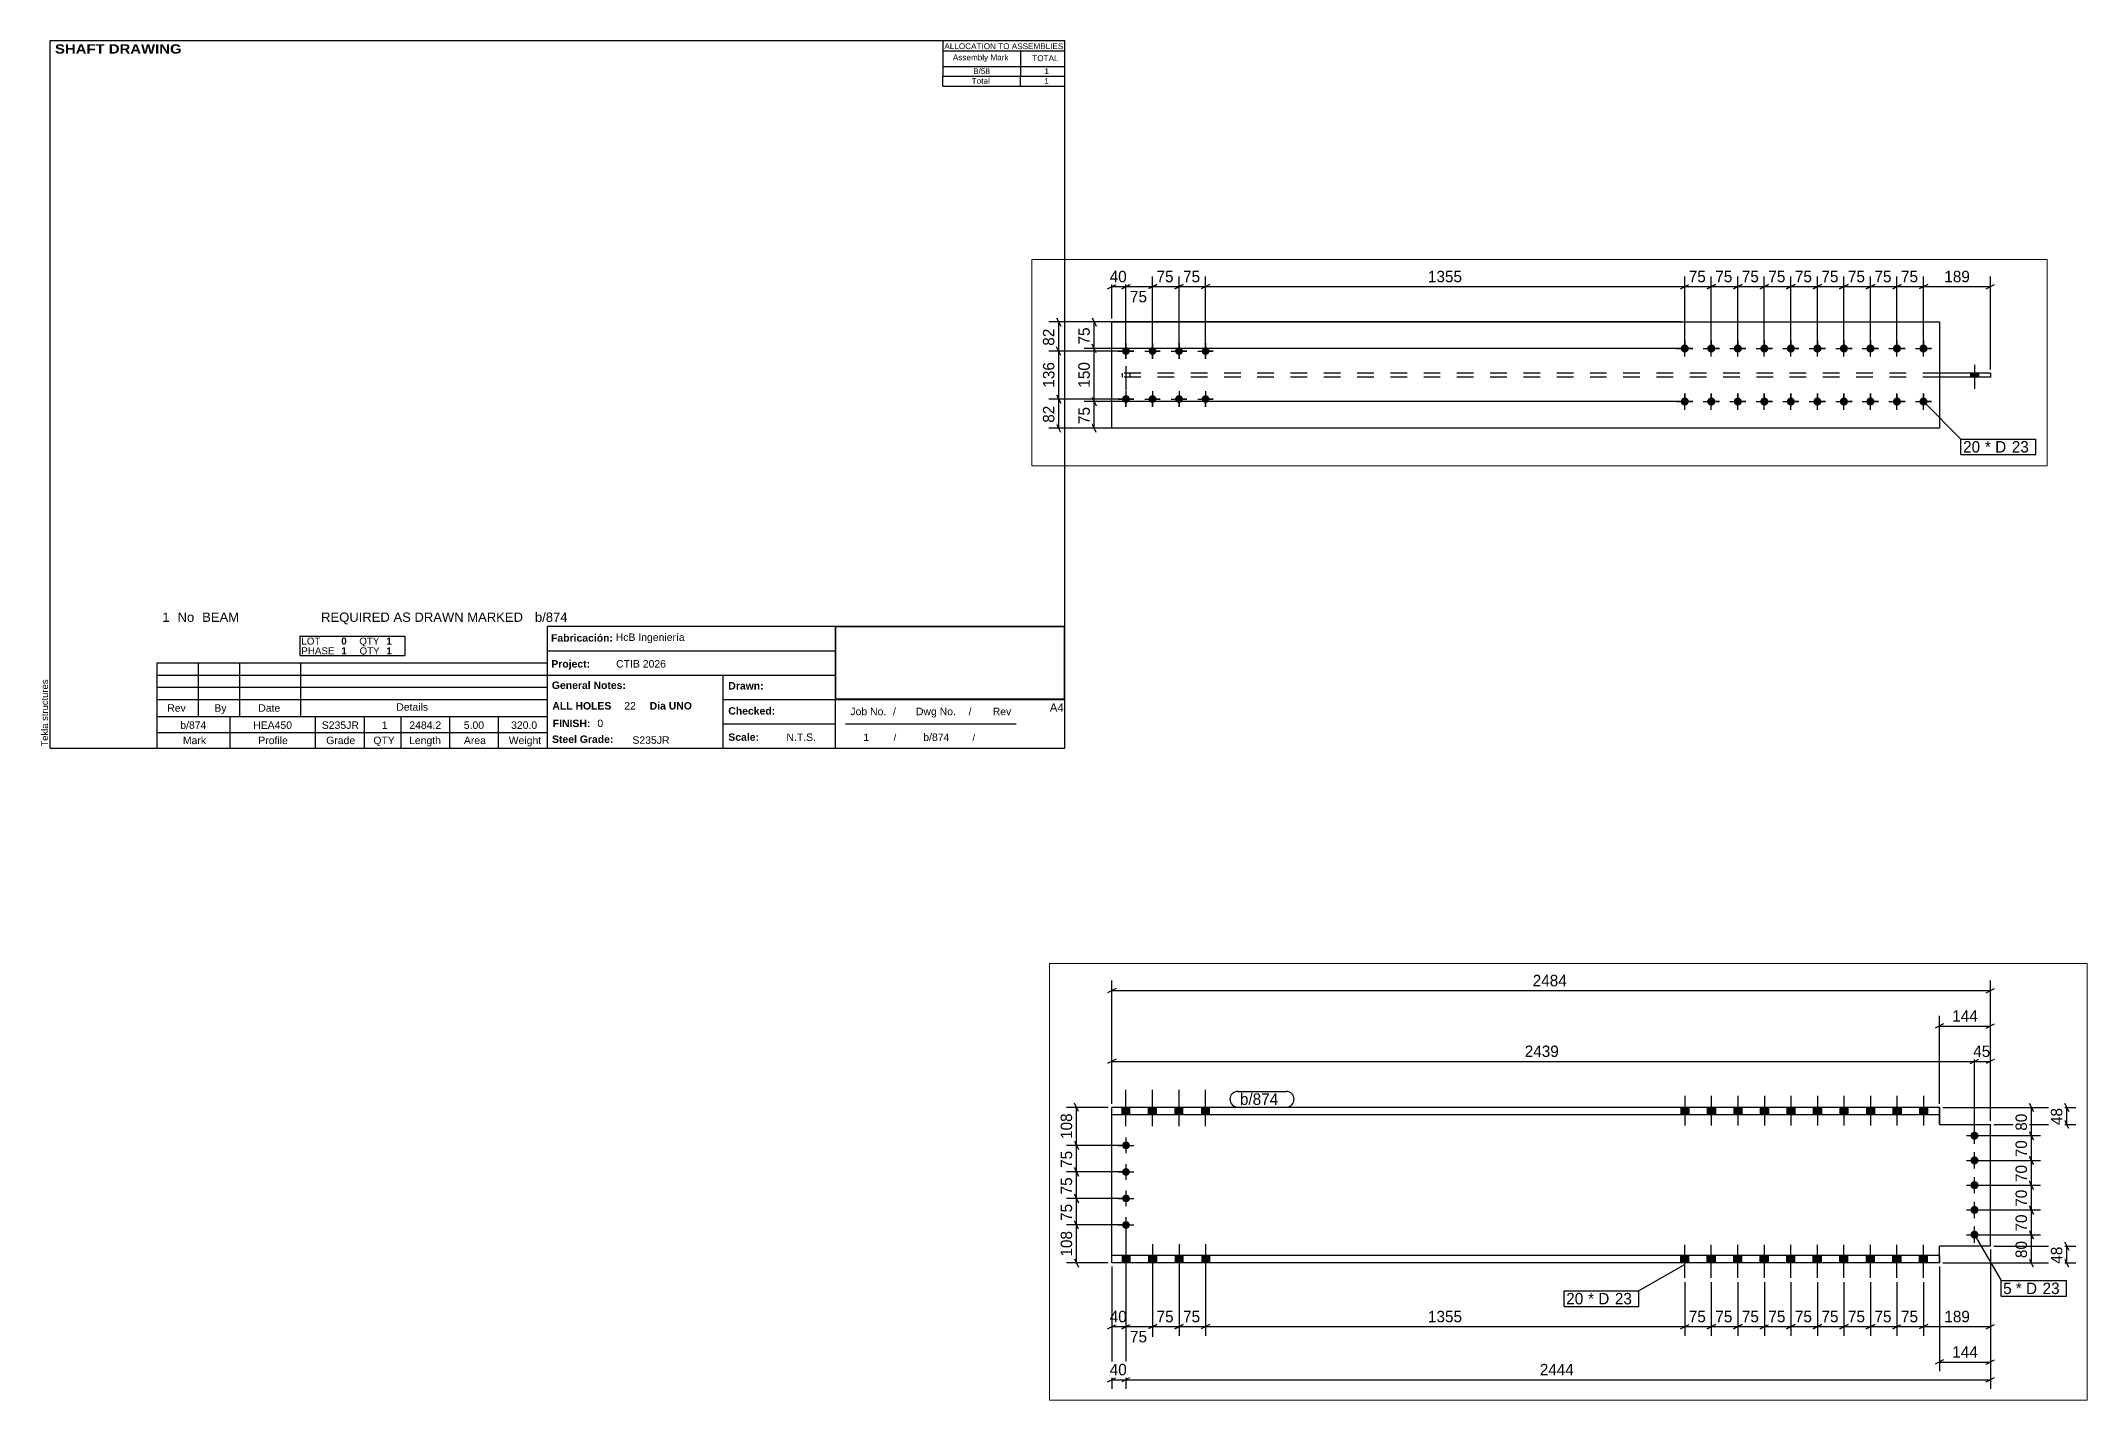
# Paper-space layout 'Layout1' of a CAD drawing. Header units: millimetres. Extents: x 2 to 581, y -179 to 205.
# The model-space entities are those that its viewports show. They can reach past a viewport. Long polylines and large blocks are cut down to what shows.
import ezdxf

# ---------------------------------------------------------------- set-up
doc = ezdxf.new("R2010")
doc.units = ezdxf.units.MM
doc.linetypes.add('DXK_LINE_DOT2', pattern=[3.9198, 1.9599, -1.9599])
doc.linetypes.add('DXK_LINE_DOT4', pattern=[0.9408, 0.4704, -0.4704])
doc.layers.add('Viewport layer', color=7, linetype='Continuous', plot=False)
doc.styles.add('Arial', font='ARIAL.TTF', dxfattribs={"height": 0.2})
doc.styles.add('Arial Black', font='ARIBLK.TTF', dxfattribs={"height": 0.2})
doc.styles.add('Arial Bold', font='ARIALBD.TTF', dxfattribs={"height": 0.2})
doc.styles.add('Comic Sans MS', font='COMIC.TTF', dxfattribs={"height": 0.2})

psp = doc.layouts.get("Layout1")

# ---------------------------------------------------------------- texts
at = {"color": 7}
for s, height, style, p in [(' SHAFT DRAWING', 2.6342, 'Arial Black', (5.3, 201.42)), ('ALLOCATION TO ASSEMBLIES', 1.6475, 'Arial', (257.95, 202.68)), ('Assembly Mark', 1.6475, 'Arial', (260.35, 199.52)), ('TOTAL', 1.648, 'Arial', (282.81, 199.28)), ('1', 2.64, 'Arial', (36.8, 40.76)), ('No', 2.636, 'Arial', (41.13, 40.76)), ('BEAM', 2.636, 'Arial', (48.08, 40.76)), ('REQUIRED AS DRAWN MARKED', 2.636, 'Arial', (81.71, 40.76)), ('b/874', 2.636, 'Arial', (142.18, 40.76)), ('b/874', 2.109, 'Arial', (41.89, 10.5)), ('HEA450', 2.109, 'Arial', (62.51, 10.5)), ('S235JR', 2.109, 'Arial', (81.91, 10.5)), ('1', 2.11, 'Arial', (98.86, 10.5)), ('2484.2', 2.109, 'Arial', (106.66, 10.5)), ('5.00', 2.109, 'Arial', (122.06, 10.5)), ('320.0', 2.109, 'Arial', (135.43, 10.5)), ('FINISH:', 2.107, 'Arial Bold', (147.22, 11)), ('0', 2.11, 'Arial', (159.84, 11))]:
    psp.add_text(s, height=height, dxfattribs=dict(at, style=style)).set_placement(p)
at = {"color": 7, "linetype": 'Continuous'}
for s, height, style, p in [('B/58', 1.648, 'Arial', (266.09, 195.63)), ('1', 1.65, 'Arial', (286.23, 195.63)), ('Total', 1.648, 'Arial', (265.67, 192.88)), ('1', 1.65, 'Arial', (286.21, 192.88)), ('LOT', 1.977, 'Arial', (76.13, 34.33)), ('0', 1.98, 'Arial Bold', (87.41, 34.33)), ('QTY', 1.977, 'Arial', (92.51, 34.33)), ('1', 1.98, 'Arial Bold', (100.18, 34.33)), ('Fabricación:', 2.1074, 'Arial Bold', (146.73, 35.16)), ('HcB Ingeniería', 2.1088, 'Arial', (165.02, 35.36)), ('PHASE', 1.977, 'Arial', (76.13, 31.57)), ('1', 1.98, 'Arial Bold', (87.41, 31.57)), ('QTY', 1.977, 'Arial', (92.58, 31.57)), ('1', 1.98, 'Arial Bold', (100.18, 31.57)), ('Project:', 2.107, 'Arial Bold', (146.81, 27.83)), ('CTIB 2026', 2.109, 'Arial', (165.14, 27.83)), ('General Notes:', 2.1074, 'Arial Bold', (146.96, 21.78)), ('Drawn:', 2.107, 'Arial Bold', (196.85, 21.62)), ('Rev', 2.109, 'Arial', (38.21, 15.35)), ('By', 2.109, 'Arial', (51.53, 15.35)), ('Date', 2.109, 'Arial', (63.94, 15.35)), ('Details', 2.109, 'Arial', (102.96, 15.63)), ('ALL HOLES', 2.107, 'Arial Bold', (147.1, 15.96)), ('22', 2.109, 'Arial', (167.43, 15.96)), ('Dia UNO', 2.107, 'Arial Bold', (174.62, 15.96)), ('A4', 2.307, 'Arial', (287.76, 15.38)), ('Checked:', 2.107, 'Arial Bold', (196.85, 14.53)), ('Job No.', 2.109, 'Arial', (231.37, 14.37)), ('/', 2.11, 'Arial', (243.42, 14.37)), ('Dwg No.', 2.109, 'Arial', (249.91, 14.37)), ('/', 2.11, 'Arial', (264.81, 14.37)), ('Rev', 2.109, 'Arial', (271.61, 14.37)), ('Mark', 2.109, 'Arial', (42.64, 6.19)), ('Profile', 2.109, 'Arial', (63.95, 6.19)), ('Grade', 2.109, 'Arial', (83.16, 6.19)), ('QTY', 2.109, 'Arial', (96.49, 6.19)), ('Length', 2.109, 'Arial', (106.58, 6.19)), ('Area', 2.109, 'Arial', (122.09, 6.19)), ('Weight', 2.109, 'Arial', (134.77, 6.19)), ('Steel Grade:', 2.1074, 'Arial Bold', (147.01, 6.52)), ('S235JR', 2.109, 'Arial', (169.74, 6.28)), ('Scale:', 2.107, 'Arial Bold', (196.85, 7.13)), ('N.T.S.', 2.109, 'Arial', (213.29, 7.08)), ('1', 2.11, 'Arial', (235.04, 7.08)), ('/', 1.98, 'Arial', (243.58, 7.08)), ('b/874', 2.109, 'Arial', (251.98, 7.08)), ('/', 1.98, 'Arial', (265.88, 7.08))]:
    psp.add_text(s, height=height, dxfattribs=dict(at, style=style)).set_placement(p)
at = {"color": 174, "linetype": 'Continuous', "style": 'Arial'}
psp.add_text('Tekla structures', height=1.9102, rotation=90, dxfattribs=at).set_placement((4.5, 5.5))

msp = doc.modelspace()

# ---------------------------------------------------------------- hatches: boundary and pattern name
at = {"linetype": 'Continuous'}
for points in [[(8098.1, 827.6), (8076.1, 827.6), (8076.1, 806.6), (8098.1, 806.6)], [(8098.1, 827.6), (8076.1, 827.6), (8076.1, 806.6), (8098.1, 806.6)], [(8173.1, 827.6), (8151.1, 827.6), (8151.1, 806.6), (8173.1, 806.6)], [(8173.1, 827.6), (8151.1, 827.6), (8151.1, 806.6), (8173.1, 806.6)], [(8248.1, 827.6), (8226.1, 827.6), (8226.1, 806.6), (8248.1, 806.6)], [(8248.1, 827.6), (8226.1, 827.6), (8226.1, 806.6), (8248.1, 806.6)], [(8323.1, 827.6), (8301.1, 827.6), (8301.1, 806.6), (8323.1, 806.6)], [(8323.1, 827.6), (8301.1, 827.6), (8301.1, 806.6), (8323.1, 806.6)], [(9678.6, 827.6), (9655.6, 827.6), (9655.6, 806.6), (9678.6, 806.6)], [(9678.6, 827.6), (9655.6, 827.6), (9655.6, 806.6), (9678.6, 806.6)], [(9753.6, 827.6), (9730.6, 827.6), (9730.6, 806.6), (9753.6, 806.6)], [(9753.6, 827.6), (9730.6, 827.6), (9730.6, 806.6), (9753.6, 806.6)], [(9828.6, 827.6), (9805.6, 827.6), (9805.6, 806.6), (9828.6, 806.6)], [(9828.6, 827.6), (9805.6, 827.6), (9805.6, 806.6), (9828.6, 806.6)], [(9903.6, 827.6), (9880.6, 827.6), (9880.6, 806.6), (9903.6, 806.6)], [(9903.6, 827.6), (9880.6, 827.6), (9880.6, 806.6), (9903.6, 806.6)], [(9978.6, 827.6), (9955.6, 827.6), (9955.6, 806.6), (9978.6, 806.6)], [(9978.6, 827.6), (9955.6, 827.6), (9955.6, 806.6), (9978.6, 806.6)], [(10053.6, 827.6), (10030.6, 827.6), (10030.6, 806.6), (10053.6, 806.6)], [(10053.6, 827.6), (10030.6, 827.6), (10030.6, 806.6), (10053.6, 806.6)], [(10128.6, 827.6), (10105.6, 827.6), (10105.6, 806.6), (10128.6, 806.6)], [(10128.6, 827.6), (10105.6, 827.6), (10105.6, 806.6), (10128.6, 806.6)], [(10203.6, 827.6), (10180.6, 827.6), (10180.6, 806.6), (10203.6, 806.6)], [(10203.6, 827.6), (10180.6, 827.6), (10180.6, 806.6), (10203.6, 806.6)], [(10278.6, 827.6), (10255.6, 827.6), (10255.6, 806.6), (10278.6, 806.6)], [(10278.6, 827.6), (10255.6, 827.6), (10255.6, 806.6), (10278.6, 806.6)], [(10353.6, 827.6), (10330.6, 827.6), (10330.6, 806.6), (10353.6, 806.6)], [(10353.6, 827.6), (10330.6, 827.6), (10330.6, 806.6), (10353.6, 806.6)], [(10474.8, 747.6, -1), (10497.8, 747.6, -1)], [(8087.1, 731.1, -1), (8087.1, 709.1, -1)], [(8087.1, 656.1, -1), (8087.1, 634.1, -1)], [(10474.8, 677.6, -1), (10497.8, 677.6, -1)], [(8087.1, 581.1, -1), (8087.1, 559.1, -1)], [(10474.8, 607.6, -1), (10497.8, 607.6, -1)], [(10474.8, 537.6, -1), (10497.8, 537.6, -1)], [(8087.1, 506.1, -1), (8087.1, 484.1, -1)], [(10474.8, 467.6, -1), (10497.8, 467.6, -1)], [(8098.1, 408.6), (8076.1, 408.6), (8076.1, 387.6), (8098.1, 387.6)], [(8098.1, 408.6), (8076.1, 408.6), (8076.1, 387.6), (8098.1, 387.6)], [(8173.1, 408.6), (8151.1, 408.6), (8151.1, 387.6), (8173.1, 387.6)], [(8173.1, 408.6), (8151.1, 408.6), (8151.1, 387.6), (8173.1, 387.6)], [(8248.1, 408.6), (8226.1, 408.6), (8226.1, 387.6), (8248.1, 387.6)], [(8248.1, 408.6), (8226.1, 408.6), (8226.1, 387.6), (8248.1, 387.6)], [(8323.1, 408.6), (8301.1, 408.6), (8301.1, 387.6), (8323.1, 387.6)], [(8323.1, 408.6), (8301.1, 408.6), (8301.1, 387.6), (8323.1, 387.6)], [(9678.6, 408.6), (9655.6, 408.6), (9655.6, 387.6), (9678.6, 387.6)], [(9678.6, 408.6), (9655.6, 408.6), (9655.6, 387.6), (9678.6, 387.6)], [(9753.6, 408.6), (9730.6, 408.6), (9730.6, 387.6), (9753.6, 387.6)], [(9753.6, 408.6), (9730.6, 408.6), (9730.6, 387.6), (9753.6, 387.6)], [(9828.6, 408.6), (9805.6, 408.6), (9805.6, 387.6), (9828.6, 387.6)], [(9828.6, 408.6), (9805.6, 408.6), (9805.6, 387.6), (9828.6, 387.6)], [(9903.6, 408.6), (9880.6, 408.6), (9880.6, 387.6), (9903.6, 387.6)], [(9903.6, 408.6), (9880.6, 408.6), (9880.6, 387.6), (9903.6, 387.6)], [(9978.6, 408.6), (9955.6, 408.6), (9955.6, 387.6), (9978.6, 387.6)], [(9978.6, 408.6), (9955.6, 408.6), (9955.6, 387.6), (9978.6, 387.6)], [(10053.6, 408.6), (10030.6, 408.6), (10030.6, 387.6), (10053.6, 387.6)], [(10053.6, 408.6), (10030.6, 408.6), (10030.6, 387.6), (10053.6, 387.6)], [(10128.6, 408.6), (10105.6, 408.6), (10105.6, 387.6), (10128.6, 387.6)], [(10128.6, 408.6), (10105.6, 408.6), (10105.6, 387.6), (10128.6, 387.6)], [(10203.6, 408.6), (10180.6, 408.6), (10180.6, 387.6), (10203.6, 387.6)], [(10203.6, 408.6), (10180.6, 408.6), (10180.6, 387.6), (10203.6, 387.6)], [(10278.6, 408.6), (10255.6, 408.6), (10255.6, 387.6), (10278.6, 387.6)], [(10278.6, 408.6), (10255.6, 408.6), (10255.6, 387.6), (10278.6, 387.6)], [(10353.6, 408.6), (10330.6, 408.6), (10330.6, 387.6), (10353.6, 387.6)], [(10353.6, 408.6), (10330.6, 408.6), (10330.6, 387.6), (10353.6, 387.6)], [(266.4, 335.8, -1), (266.4, 313.8, -1)], [(341.4, 335.8, -1), (341.4, 313.8, -1)], [(416.4, 335.8, -1), (416.4, 313.8, -1)], [(491.4, 335.8, -1), (491.4, 313.8, -1)], [(1846.4, 343.6, -1), (1846.4, 320.6, -1)], [(1921.4, 343.6, -1), (1921.4, 320.6, -1)], [(1996.4, 343.6, -1), (1996.4, 320.6, -1)], [(2071.4, 343.6, -1), (2071.4, 320.6, -1)], [(2146.4, 343.6, -1), (2146.4, 320.6, -1)], [(2221.4, 343.6, -1), (2221.4, 320.6, -1)], [(2296.4, 343.6, -1), (2296.4, 320.6, -1)], [(2371.4, 343.6, -1), (2371.4, 320.6, -1)], [(2446.4, 343.6, -1), (2446.4, 320.6, -1)], [(2521.4, 343.6, -1), (2521.4, 320.6, -1)], [(2654.2, 251.3), (2677.2, 251.3), (2677.2, 262.8), (2654.2, 262.8)], [(2654.2, 251.3), (2677.2, 251.3), (2677.2, 262.8), (2654.2, 262.8)], [(2654.2, 251.3), (2677.2, 251.3), (2677.2, 262.8), (2654.2, 262.8)], [(2654.2, 251.3), (2677.2, 251.3), (2677.2, 262.8), (2654.2, 262.8)], [(2654.2, 251.3), (2677.2, 251.3), (2677.2, 262.8), (2654.2, 262.8)], [(266.4, 200.3, -1), (266.4, 178.3, -1)], [(341.4, 200.3, -1), (341.4, 178.3, -1)], [(416.4, 200.3, -1), (416.4, 178.3, -1)], [(491.4, 200.3, -1), (491.4, 178.3, -1)], [(1846.4, 193.6, -1), (1846.4, 170.6, -1)], [(1921.4, 193.6, -1), (1921.4, 170.6, -1)], [(1996.4, 193.6, -1), (1996.4, 170.6, -1)], [(2071.4, 193.6, -1), (2071.4, 170.6, -1)], [(2146.4, 193.6, -1), (2146.4, 170.6, -1)], [(2221.4, 193.6, -1), (2221.4, 170.6, -1)], [(2296.4, 193.6, -1), (2296.4, 170.6, -1)], [(2371.4, 193.6, -1), (2371.4, 170.6, -1)], [(2446.4, 193.6, -1), (2446.4, 170.6, -1)], [(2521.4, 193.6, -1), (2521.4, 170.6, -1)]]:
    msp.add_hatch(color=3, dxfattribs=at).paths.add_polyline_path(points)

# ---------------------------------------------------------------- linework, layer by layer
at = {"color": 8, "linetype": 'Continuous'}
for p, q in [((8059.1, 1163.6), (8035.1, 1151.6)), ((8047.1, 837.6), (8047.1, 1186)), ((8047.1, 1157.6), (10531.3, 1157.6)), ((10519.3, 1151.6), (10543.3, 1163.6)), ((10399.1, 1063.6), (10375.1, 1051.6)), ((10387.1, 837.6), (10387.1, 1086)), ((10387.1, 1057.6), (10531.3, 1057.6)), ((10519.3, 1051.6), (10543.3, 1063.6)), ((10531.3, 789.6), (10531.3, 1086)), ((8047.1, 837.6), (8047.1, 986)), ((10486.3, 757.6), (10486.3, 986)), ((10486.3, 757.6), (10486.3, 986)), ((10531.3, 789.6), (10531.3, 986)), ((8059.1, 963.6), (8035.1, 951.6)), ((8047.1, 957.6), (10486.3, 957.6)), ((10474.3, 951.6), (10498.3, 963.6)), ((10474.3, 951.6), (10498.3, 963.6)), ((10486.3, 957.6), (10531.3, 957.6)), ((10543.3, 963.6), (10519.3, 951.6)), ((8037.1, 827.6), (7918.7, 827.6)), ((7953.1, 815.6), (7941.1, 839.6)), ((10397.1, 827.6), (10772.7, 827.6)), ((10641.1, 839.6), (10653.1, 815.6)), ((10741.1, 839.6), (10753.1, 815.6)), ((10747.1, 779.6), (10747.1, 827.6)), ((10541.3, 779.6), (10772.7, 779.6)), ((10641.1, 759.6), (10653.1, 735.6)), ((10753.1, 767.6), (10741.1, 791.6)), ((8077.1, 720.1), (7918.7, 720.1)), ((7941.1, 732.1), (7953.1, 708.1)), ((7947.1, 645.1), (7947.1, 720.1)), ((10496.3, 747.6), (10672.7, 747.6)), ((10647.1, 677.6), (10647.1, 747.6)), ((8077.1, 645.1), (7918.7, 645.1)), ((7953.1, 633.1), (7941.1, 657.1)), ((10496.3, 677.6), (10672.7, 677.6)), ((10653.1, 665.6), (10641.1, 689.6)), ((7953.1, 558.1), (7941.1, 582.1)), ((10496.3, 607.6), (10672.7, 607.6)), ((10653.1, 595.6), (10641.1, 619.6)), ((226.4, 417.1), (226.4, 535.5)), ((266.4, 334.8), (266.4, 532.7)), ((341.4, 334.8), (341.4, 535.5)), ((416.4, 334.8), (416.4, 535.5)), ((491.4, 334.8), (491.4, 535.5)), ((491.4, 334.8), (491.4, 535.5)), ((1846.4, 342.1), (1846.4, 535.5)), ((1921.4, 342.1), (1921.4, 535.5)), ((1996.4, 342.1), (1996.4, 535.5)), ((2071.4, 342.1), (2071.4, 535.5)), ((2146.4, 342.1), (2146.4, 535.5)), ((2221.4, 342.1), (2221.4, 535.5)), ((2296.4, 342.1), (2296.4, 535.5)), ((2371.4, 342.1), (2371.4, 535.5)), ((2446.4, 342.1), (2446.4, 535.5)), ((2521.4, 342.1), (2521.4, 535.5)), ((2521.4, 342.1), (2521.4, 535.5)), ((2710.7, 272.8), (2710.7, 535.5)), ((8077.1, 570.1), (7918.7, 570.1)), ((10496.3, 537.6), (10672.7, 537.6)), ((10653.1, 525.6), (10641.1, 549.6)), ((214.4, 501.1), (238.4, 513.1)), ((254.4, 501.1), (278.4, 513.1)), ((329.4, 501.1), (353.4, 513.1)), ((404.4, 501.1), (428.4, 513.1)), ((416.4, 507.1), (491.4, 507.1)), ((503.4, 513.1), (479.4, 501.1)), ((503.4, 513.1), (479.4, 501.1)), ((1834.4, 501.1), (1858.4, 513.1)), ((1909.4, 501.1), (1933.4, 513.1)), ((1984.4, 501.1), (2008.4, 513.1)), ((2059.4, 501.1), (2083.4, 513.1)), ((2134.4, 501.1), (2158.4, 513.1)), ((2209.4, 501.1), (2233.4, 513.1)), ((2284.4, 501.1), (2308.4, 513.1)), ((2359.4, 501.1), (2383.4, 513.1)), ((2434.4, 501.1), (2458.4, 513.1)), ((2446.4, 507.1), (2521.4, 507.1)), ((2533.4, 513.1), (2509.4, 501.1)), ((2533.4, 513.1), (2509.4, 501.1)), ((2521.4, 507.1), (2710.7, 507.1)), ((2698.7, 501.1), (2722.7, 513.1)), ((8077.1, 495.1), (7918.7, 495.1)), ((7953.1, 483.1), (7941.1, 507.1)), ((8087.1, 485.1), (8087.1, 32)), ((8087.1, 485.1), (8087.1, 179.2)), ((10496.3, 467.6), (10672.7, 467.6)), ((10641.1, 479.6), (10653.1, 455.6)), ((10647.1, 387.6), (10647.1, 467.6)), ((70.4, 419.1), (82.4, 395.1)), ((76.4, 324.8), (76.4, 407.1)), ((1836.4, 407.1), (148, 407.1)), ((170.4, 419.1), (182.4, 395.1)), ((176.4, 332.1), (176.4, 407.1)), ((10531.3, 425.6), (10531.3, 32)), ((10531.3, 425.6), (10531.3, 182)), ((10531.3, 425.6), (10531.3, 82)), ((10741.1, 447.6), (10753.1, 423.6)), ((10747.1, 387.6), (10747.1, 435.6)), ((8037.1, 387.6), (7918.7, 387.6)), ((7941.1, 399.6), (7953.1, 375.6)), ((8047.1, 377.6), (8047.1, 182)), ((10397.1, 387.6), (10672.7, 387.6)), ((10653.1, 375.6), (10641.1, 399.6)), ((10753.1, 375.6), (10741.1, 399.6)), ((82.4, 312.8), (70.4, 336.8)), ((1836.4, 332.1), (148, 332.1)), ((182.4, 320.1), (170.4, 344.1)), ((8162.1, 343.1), (8162.1, 182)), ((8237.1, 343.1), (8237.1, 182)), ((8312.1, 343.1), (8312.1, 182)), ((8312.1, 343.1), (8312.1, 182)), ((9667.1, 333.6), (9667.1, 182)), ((9742.1, 333.6), (9742.1, 182)), ((9817.1, 333.6), (9817.1, 182)), ((9892.1, 333.6), (9892.1, 182)), ((9967.1, 333.6), (9967.1, 182)), ((10042.1, 333.6), (10042.1, 182)), ((10117.1, 333.6), (10117.1, 182)), ((10192.1, 333.6), (10192.1, 182)), ((10267.1, 333.6), (10267.1, 182)), ((10342.1, 333.6), (10342.1, 182)), ((10342.1, 333.6), (10342.1, 182)), ((70.4, 201.3), (82.4, 177.3)), ((1836.4, 182.1), (148, 182.1)), ((1836.4, 182.1), (148, 182.1)), ((170.4, 194.1), (182.4, 170.1)), ((176.4, 107.1), (176.4, 182.1)), ((8035.1, 201.6), (8059.1, 213.6)), ((8075.1, 201.6), (8099.1, 213.6)), ((8150.1, 201.6), (8174.1, 213.6)), ((8225.1, 201.6), (8249.1, 213.6)), ((8237.1, 207.6), (8312.1, 207.6)), ((8324.1, 213.6), (8300.1, 201.6)), ((8324.1, 213.6), (8300.1, 201.6)), ((9655.1, 201.6), (9679.1, 213.6)), ((9730.1, 201.6), (9754.1, 213.6)), ((9805.1, 201.6), (9829.1, 213.6)), ((9817.1, 207.6), (9892.1, 207.6)), ((9904.1, 213.6), (9880.1, 201.6)), ((9955.1, 201.6), (9979.1, 213.6)), ((10030.1, 201.6), (10054.1, 213.6)), ((10105.1, 201.6), (10129.1, 213.6)), ((10180.1, 201.6), (10204.1, 213.6)), ((10192.1, 207.6), (10267.1, 207.6)), ((10279.1, 213.6), (10255.1, 201.6)), ((10354.1, 213.6), (10330.1, 201.6)), ((10354.1, 213.6), (10330.1, 201.6)), ((10342.1, 207.6), (10531.3, 207.6)), ((10519.3, 201.6), (10543.3, 213.6)), ((82.4, 95.1), (70.4, 119.1)), ((182.4, 95.1), (170.4, 119.1)), ((1836.4, 107.1), (148, 107.1)), ((8035.1, 51.6), (8059.1, 63.6)), ((8099.1, 63.6), (8075.1, 51.6)), ((8099.1, 63.6), (8075.1, 51.6)), ((10399.1, 113.6), (10375.1, 101.6)), ((10387.1, 107.6), (10531.3, 107.6)), ((10519.3, 101.6), (10543.3, 113.6)), ((10519.3, 51.6), (10543.3, 63.6)), ((8047.1, 57.6), (8087.1, 57.6)), ((8087.1, 57.6), (10531.3, 57.6))]:
    msp.add_line(p, q, dxfattribs=at)
at = {"color": 3, "linetype": 'Continuous'}
for p, q in [((8087.1, 774.4), (8087.1, 877.6)), ((8087.1, 774.4), (8087.1, 877.6)), ((8162.1, 774.4), (8162.1, 877.6)), ((8162.1, 774.4), (8162.1, 877.6)), ((8237.1, 774.4), (8237.1, 877.6)), ((8237.1, 774.4), (8237.1, 877.6)), ((8312.1, 774.4), (8312.1, 877.6)), ((8312.1, 774.4), (8312.1, 877.6)), ((8076.1, 806.6), (8076.1, 827.6)), ((8076.1, 806.6), (8076.1, 827.6)), ((8098.1, 806.6), (8098.1, 827.6)), ((8098.1, 806.6), (8098.1, 827.6)), ((8151.1, 806.6), (8151.1, 827.6)), ((8151.1, 806.6), (8151.1, 827.6)), ((8173.1, 806.6), (8173.1, 827.6)), ((8173.1, 806.6), (8173.1, 827.6)), ((8226.1, 806.6), (8226.1, 827.6)), ((8226.1, 806.6), (8226.1, 827.6)), ((8248.1, 806.6), (8248.1, 827.6)), ((8248.1, 806.6), (8248.1, 827.6)), ((8301.1, 806.6), (8301.1, 827.6)), ((8301.1, 806.6), (8301.1, 827.6)), ((8323.1, 806.6), (8323.1, 827.6)), ((8323.1, 806.6), (8323.1, 827.6)), ((9655.6, 827.6), (9655.6, 806.6)), ((9655.6, 827.6), (9655.6, 806.6)), ((9667.1, 859.8), (9667.1, 776.6)), ((9667.1, 859.8), (9667.1, 776.6)), ((9678.6, 827.6), (9678.6, 806.6)), ((9678.6, 827.6), (9678.6, 806.6)), ((9730.6, 827.6), (9730.6, 806.6)), ((9730.6, 827.6), (9730.6, 806.6)), ((9742.1, 859.8), (9742.1, 776.6)), ((9742.1, 859.8), (9742.1, 776.6)), ((9753.6, 827.6), (9753.6, 806.6)), ((9753.6, 827.6), (9753.6, 806.6)), ((9805.6, 827.6), (9805.6, 806.6)), ((9805.6, 827.6), (9805.6, 806.6)), ((9817.1, 859.8), (9817.1, 776.6)), ((9817.1, 859.8), (9817.1, 776.6)), ((9828.6, 827.6), (9828.6, 806.6)), ((9828.6, 827.6), (9828.6, 806.6)), ((9880.6, 827.6), (9880.6, 806.6)), ((9880.6, 827.6), (9880.6, 806.6)), ((9892.1, 859.8), (9892.1, 776.6)), ((9892.1, 859.8), (9892.1, 776.6)), ((9903.6, 827.6), (9903.6, 806.6)), ((9903.6, 827.6), (9903.6, 806.6)), ((9955.6, 827.6), (9955.6, 806.6)), ((9955.6, 827.6), (9955.6, 806.6)), ((9967.1, 859.8), (9967.1, 776.6)), ((9967.1, 859.8), (9967.1, 776.6)), ((9978.6, 827.6), (9978.6, 806.6)), ((9978.6, 827.6), (9978.6, 806.6)), ((10030.6, 827.6), (10030.6, 806.6)), ((10030.6, 827.6), (10030.6, 806.6)), ((10042.1, 859.8), (10042.1, 776.6)), ((10042.1, 859.8), (10042.1, 776.6)), ((10053.6, 827.6), (10053.6, 806.6)), ((10053.6, 827.6), (10053.6, 806.6)), ((10105.6, 827.6), (10105.6, 806.6)), ((10105.6, 827.6), (10105.6, 806.6)), ((10117.1, 859.8), (10117.1, 776.6)), ((10117.1, 859.8), (10117.1, 776.6)), ((10128.6, 827.6), (10128.6, 806.6)), ((10128.6, 827.6), (10128.6, 806.6)), ((10180.6, 827.6), (10180.6, 806.6)), ((10180.6, 827.6), (10180.6, 806.6)), ((10192.1, 859.8), (10192.1, 776.6)), ((10192.1, 859.8), (10192.1, 776.6)), ((10203.6, 827.6), (10203.6, 806.6)), ((10203.6, 827.6), (10203.6, 806.6)), ((10255.6, 827.6), (10255.6, 806.6)), ((10255.6, 827.6), (10255.6, 806.6)), ((10267.1, 859.8), (10267.1, 776.6)), ((10267.1, 859.8), (10267.1, 776.6)), ((10278.6, 827.6), (10278.6, 806.6)), ((10278.6, 827.6), (10278.6, 806.6)), ((10330.6, 827.6), (10330.6, 806.6)), ((10330.6, 827.6), (10330.6, 806.6)), ((10342.1, 859.8), (10342.1, 776.6)), ((10342.1, 859.8), (10342.1, 776.6)), ((10353.6, 827.6), (10353.6, 806.6)), ((10353.6, 827.6), (10353.6, 806.6)), ((10486.3, 724.6), (10486.3, 770.6)), ((8065.1, 720.1), (8109.1, 720.1)), ((8087.1, 742.1), (8087.1, 698.1)), ((10463.3, 747.6), (10509.3, 747.6)), ((10486.3, 654.6), (10486.3, 700.6)), ((8065.1, 645.1), (8109.1, 645.1)), ((8087.1, 667.1), (8087.1, 623.1)), ((10463.3, 677.6), (10509.3, 677.6)), ((8087.1, 592.1), (8087.1, 548.1)), ((10463.3, 607.6), (10509.3, 607.6)), ((10486.3, 584.6), (10486.3, 630.6)), ((8065.1, 570.1), (8109.1, 570.1)), ((10463.3, 537.6), (10509.3, 537.6)), ((10486.3, 514.6), (10486.3, 560.6)), ((8065.1, 495.1), (8109.1, 495.1)), ((8087.1, 517.1), (8087.1, 473.1)), ((10463.3, 467.6), (10509.3, 467.6)), ((10486.3, 444.6), (10486.3, 490.6)), ((8076.1, 408.6), (8076.1, 387.6)), ((8076.1, 408.6), (8076.1, 387.6)), ((8087.1, 440.8), (8087.1, 337.6)), ((8087.1, 440.8), (8087.1, 337.6)), ((8098.1, 408.6), (8098.1, 387.6)), ((8098.1, 408.6), (8098.1, 387.6)), ((8151.1, 408.6), (8151.1, 387.6)), ((8151.1, 408.6), (8151.1, 387.6)), ((8162.1, 440.8), (8162.1, 337.6)), ((8162.1, 440.8), (8162.1, 337.6)), ((8173.1, 408.6), (8173.1, 387.6)), ((8173.1, 408.6), (8173.1, 387.6)), ((8226.1, 408.6), (8226.1, 387.6)), ((8226.1, 408.6), (8226.1, 387.6)), ((8237.1, 440.8), (8237.1, 337.6)), ((8237.1, 440.8), (8237.1, 337.6)), ((8248.1, 408.6), (8248.1, 387.6)), ((8248.1, 408.6), (8248.1, 387.6)), ((8301.1, 408.6), (8301.1, 387.6)), ((8301.1, 408.6), (8301.1, 387.6)), ((8312.1, 440.8), (8312.1, 337.6)), ((8312.1, 440.8), (8312.1, 337.6)), ((8323.1, 408.6), (8323.1, 387.6)), ((8323.1, 408.6), (8323.1, 387.6)), ((9655.6, 387.6), (9655.6, 408.6)), ((9655.6, 387.6), (9655.6, 408.6)), ((9667.1, 345.4), (9667.1, 438.6)), ((9667.1, 345.4), (9667.1, 438.6)), ((9678.6, 387.6), (9678.6, 408.6)), ((9678.6, 387.6), (9678.6, 408.6)), ((9730.6, 387.6), (9730.6, 408.6)), ((9730.6, 387.6), (9730.6, 408.6)), ((9742.1, 345.4), (9742.1, 438.6)), ((9742.1, 345.4), (9742.1, 438.6)), ((9753.6, 387.6), (9753.6, 408.6)), ((9753.6, 387.6), (9753.6, 408.6)), ((9805.6, 387.6), (9805.6, 408.6)), ((9805.6, 387.6), (9805.6, 408.6)), ((9817.1, 345.4), (9817.1, 438.6)), ((9817.1, 345.4), (9817.1, 438.6)), ((9828.6, 387.6), (9828.6, 408.6)), ((9828.6, 387.6), (9828.6, 408.6)), ((9880.6, 387.6), (9880.6, 408.6)), ((9880.6, 387.6), (9880.6, 408.6)), ((9892.1, 345.4), (9892.1, 438.6)), ((9892.1, 345.4), (9892.1, 438.6)), ((9903.6, 387.6), (9903.6, 408.6)), ((9903.6, 387.6), (9903.6, 408.6)), ((9955.6, 387.6), (9955.6, 408.6)), ((9955.6, 387.6), (9955.6, 408.6)), ((9967.1, 345.4), (9967.1, 438.6)), ((9967.1, 345.4), (9967.1, 438.6)), ((9978.6, 387.6), (9978.6, 408.6)), ((9978.6, 387.6), (9978.6, 408.6)), ((10030.6, 387.6), (10030.6, 408.6)), ((10030.6, 387.6), (10030.6, 408.6)), ((10042.1, 345.4), (10042.1, 438.6)), ((10042.1, 345.4), (10042.1, 438.6)), ((10053.6, 387.6), (10053.6, 408.6)), ((10053.6, 387.6), (10053.6, 408.6)), ((10105.6, 387.6), (10105.6, 408.6)), ((10105.6, 387.6), (10105.6, 408.6)), ((10117.1, 345.4), (10117.1, 438.6)), ((10117.1, 345.4), (10117.1, 438.6)), ((10128.6, 387.6), (10128.6, 408.6)), ((10128.6, 387.6), (10128.6, 408.6)), ((10180.6, 387.6), (10180.6, 408.6)), ((10180.6, 387.6), (10180.6, 408.6)), ((10192.1, 345.4), (10192.1, 438.6)), ((10192.1, 345.4), (10192.1, 438.6)), ((10203.6, 387.6), (10203.6, 408.6)), ((10203.6, 387.6), (10203.6, 408.6)), ((10255.6, 387.6), (10255.6, 408.6)), ((10255.6, 387.6), (10255.6, 408.6)), ((10267.1, 345.4), (10267.1, 438.6)), ((10267.1, 345.4), (10267.1, 438.6)), ((10278.6, 387.6), (10278.6, 408.6)), ((10278.6, 387.6), (10278.6, 408.6)), ((10330.6, 387.6), (10330.6, 408.6)), ((10330.6, 387.6), (10330.6, 408.6)), ((10342.1, 345.4), (10342.1, 438.6)), ((10342.1, 345.4), (10342.1, 438.6)), ((10353.6, 387.6), (10353.6, 408.6)), ((10353.6, 387.6), (10353.6, 408.6)), ((1846.4, 355.1), (1846.4, 339.7)), ((1846.4, 309.1), (1846.4, 355.1)), ((1921.4, 355.1), (1921.4, 339.7)), ((1921.4, 309.1), (1921.4, 355.1)), ((1996.4, 355.1), (1996.4, 339.7)), ((1996.4, 309.1), (1996.4, 355.1)), ((2071.4, 355.1), (2071.4, 339.7)), ((2071.4, 309.1), (2071.4, 355.1)), ((2146.4, 355.1), (2146.4, 339.7)), ((2146.4, 309.1), (2146.4, 355.1)), ((2221.4, 355.1), (2221.4, 339.7)), ((2221.4, 309.1), (2221.4, 355.1)), ((2296.4, 355.1), (2296.4, 339.7)), ((2296.4, 309.1), (2296.4, 355.1)), ((2371.4, 355.1), (2371.4, 339.7)), ((2371.4, 309.1), (2371.4, 355.1)), ((2446.4, 355.1), (2446.4, 339.7)), ((2446.4, 309.1), (2446.4, 355.1)), ((2521.4, 355.1), (2521.4, 339.7)), ((2521.4, 309.1), (2521.4, 355.1)), ((244.4, 324.8), (288.4, 324.8)), ((244.4, 324.8), (259.1, 324.8)), ((266.4, 346.8), (266.4, 302.8)), ((266.4, 346.8), (266.4, 332.2)), ((266.4, 302.8), (266.4, 317.5)), ((288.4, 324.8), (273.7, 324.8)), ((319.4, 324.8), (363.4, 324.8)), ((319.4, 324.8), (334.1, 324.8)), ((341.4, 346.8), (341.4, 302.8)), ((341.4, 346.8), (341.4, 332.2)), ((341.4, 302.8), (341.4, 317.5)), ((363.4, 324.8), (348.7, 324.8)), ((394.4, 324.8), (438.4, 324.8)), ((394.4, 324.8), (409.1, 324.8)), ((416.4, 346.8), (416.4, 302.8)), ((416.4, 346.8), (416.4, 332.2)), ((416.4, 302.8), (416.4, 317.5)), ((438.4, 324.8), (423.7, 324.8)), ((469.4, 324.8), (513.4, 324.8)), ((469.4, 324.8), (484.1, 324.8)), ((491.4, 346.8), (491.4, 302.8)), ((491.4, 346.8), (491.4, 332.2)), ((491.4, 302.8), (491.4, 317.5)), ((513.4, 324.8), (498.7, 324.8)), ((1823.4, 332.1), (1838.7, 332.1)), ((1823.4, 332.1), (1869.4, 332.1)), ((1846.4, 309.1), (1846.4, 324.4)), ((1869.4, 332.1), (1854.1, 332.1)), ((1898.4, 332.1), (1913.7, 332.1)), ((1898.4, 332.1), (1944.4, 332.1)), ((1921.4, 309.1), (1921.4, 324.4)), ((1944.4, 332.1), (1929.1, 332.1)), ((1973.4, 332.1), (1988.7, 332.1)), ((1973.4, 332.1), (2019.4, 332.1)), ((1996.4, 309.1), (1996.4, 324.4)), ((2019.4, 332.1), (2004.1, 332.1)), ((2048.4, 332.1), (2063.7, 332.1)), ((2048.4, 332.1), (2094.4, 332.1)), ((2071.4, 309.1), (2071.4, 324.4)), ((2094.4, 332.1), (2079.1, 332.1)), ((2123.4, 332.1), (2138.7, 332.1)), ((2123.4, 332.1), (2169.4, 332.1)), ((2146.4, 309.1), (2146.4, 324.4)), ((2169.4, 332.1), (2154.1, 332.1)), ((2198.4, 332.1), (2213.7, 332.1)), ((2198.4, 332.1), (2244.4, 332.1)), ((2221.4, 309.1), (2221.4, 324.4)), ((2244.4, 332.1), (2229.1, 332.1)), ((2273.4, 332.1), (2288.7, 332.1)), ((2273.4, 332.1), (2319.4, 332.1)), ((2296.4, 309.1), (2296.4, 324.4)), ((2319.4, 332.1), (2304.1, 332.1)), ((2348.4, 332.1), (2363.7, 332.1)), ((2348.4, 332.1), (2394.4, 332.1)), ((2371.4, 309.1), (2371.4, 324.4)), ((2394.4, 332.1), (2379.1, 332.1)), ((2423.4, 332.1), (2438.7, 332.1)), ((2423.4, 332.1), (2469.4, 332.1)), ((2446.4, 309.1), (2446.4, 324.4)), ((2469.4, 332.1), (2454.1, 332.1)), ((2498.4, 332.1), (2513.7, 332.1)), ((2498.4, 332.1), (2544.4, 332.1)), ((2521.4, 309.1), (2521.4, 324.4)), ((2544.4, 332.1), (2529.1, 332.1)), ((2654.2, 262.8), (2654.2, 251.3)), ((2654.2, 262.8), (2654.2, 251.3)), ((2654.2, 262.8), (2654.2, 251.3)), ((2654.2, 262.8), (2654.2, 251.3)), ((2654.2, 262.8), (2654.2, 251.3)), ((2665.7, 286), (2665.7, 217.8)), ((2665.7, 286), (2665.7, 217.8)), ((2665.7, 286), (2665.7, 217.8)), ((2665.7, 286), (2665.7, 217.8)), ((2665.7, 286), (2665.7, 217.8)), ((2677.2, 262.8), (2677.2, 251.3)), ((2677.2, 262.8), (2677.2, 251.3)), ((2677.2, 262.8), (2677.2, 251.3)), ((2677.2, 262.8), (2677.2, 251.3)), ((2677.2, 262.8), (2677.2, 251.3)), ((244.4, 189.3), (259.1, 189.3)), ((244.4, 189.3), (288.4, 189.3)), ((266.4, 211.3), (266.4, 196.7)), ((266.4, 211.3), (266.4, 167.3)), ((266.4, 167.3), (266.4, 182)), ((288.4, 189.3), (273.7, 189.3)), ((319.4, 189.3), (334.1, 189.3)), ((319.4, 189.3), (363.4, 189.3)), ((341.4, 211.3), (341.4, 196.7)), ((341.4, 211.3), (341.4, 167.3)), ((341.4, 167.3), (341.4, 182)), ((363.4, 189.3), (348.7, 189.3)), ((394.4, 189.3), (409.1, 189.3)), ((394.4, 189.3), (438.4, 189.3)), ((416.4, 211.3), (416.4, 196.7)), ((416.4, 211.3), (416.4, 167.3)), ((416.4, 167.3), (416.4, 182)), ((438.4, 189.3), (423.7, 189.3)), ((469.4, 189.3), (484.1, 189.3)), ((469.4, 189.3), (513.4, 189.3)), ((491.4, 211.3), (491.4, 196.7)), ((491.4, 211.3), (491.4, 167.3)), ((491.4, 167.3), (491.4, 182)), ((513.4, 189.3), (498.7, 189.3)), ((1823.4, 182.1), (1838.7, 182.1)), ((1823.4, 182.1), (1869.4, 182.1)), ((1846.4, 205.1), (1846.4, 189.7)), ((1846.4, 159.1), (1846.4, 205.1)), ((1846.4, 159.1), (1846.4, 174.4)), ((1869.4, 182.1), (1854.1, 182.1)), ((1898.4, 182.1), (1913.7, 182.1)), ((1898.4, 182.1), (1944.4, 182.1)), ((1921.4, 205.1), (1921.4, 189.7)), ((1921.4, 159.1), (1921.4, 205.1)), ((1921.4, 159.1), (1921.4, 174.4)), ((1944.4, 182.1), (1929.1, 182.1)), ((1973.4, 182.1), (1988.7, 182.1)), ((1973.4, 182.1), (2019.4, 182.1)), ((1996.4, 205.1), (1996.4, 189.7)), ((1996.4, 159.1), (1996.4, 205.1)), ((1996.4, 159.1), (1996.4, 174.4)), ((2019.4, 182.1), (2004.1, 182.1)), ((2048.4, 182.1), (2063.7, 182.1)), ((2048.4, 182.1), (2094.4, 182.1)), ((2071.4, 205.1), (2071.4, 189.7)), ((2071.4, 159.1), (2071.4, 205.1)), ((2071.4, 159.1), (2071.4, 174.4)), ((2094.4, 182.1), (2079.1, 182.1)), ((2123.4, 182.1), (2138.7, 182.1)), ((2123.4, 182.1), (2169.4, 182.1)), ((2146.4, 205.1), (2146.4, 189.7)), ((2146.4, 159.1), (2146.4, 205.1)), ((2146.4, 159.1), (2146.4, 174.4)), ((2169.4, 182.1), (2154.1, 182.1)), ((2198.4, 182.1), (2213.7, 182.1)), ((2198.4, 182.1), (2244.4, 182.1)), ((2221.4, 205.1), (2221.4, 189.7)), ((2221.4, 159.1), (2221.4, 205.1)), ((2221.4, 159.1), (2221.4, 174.4)), ((2244.4, 182.1), (2229.1, 182.1)), ((2273.4, 182.1), (2288.7, 182.1)), ((2273.4, 182.1), (2319.4, 182.1)), ((2296.4, 205.1), (2296.4, 189.7)), ((2296.4, 159.1), (2296.4, 205.1)), ((2296.4, 159.1), (2296.4, 174.4)), ((2319.4, 182.1), (2304.1, 182.1)), ((2348.4, 182.1), (2363.7, 182.1)), ((2348.4, 182.1), (2394.4, 182.1)), ((2371.4, 205.1), (2371.4, 189.7)), ((2371.4, 159.1), (2371.4, 205.1)), ((2371.4, 159.1), (2371.4, 174.4)), ((2394.4, 182.1), (2379.1, 182.1)), ((2423.4, 182.1), (2438.7, 182.1)), ((2423.4, 182.1), (2469.4, 182.1)), ((2446.4, 205.1), (2446.4, 189.7)), ((2446.4, 159.1), (2446.4, 205.1)), ((2446.4, 159.1), (2446.4, 174.4)), ((2469.4, 182.1), (2454.1, 182.1)), ((2498.4, 182.1), (2513.7, 182.1)), ((2498.4, 182.1), (2544.4, 182.1)), ((2521.4, 205.1), (2521.4, 189.7)), ((2521.4, 159.1), (2521.4, 205.1)), ((2521.4, 159.1), (2521.4, 174.4)), ((2544.4, 182.1), (2529.1, 182.1))]:
    msp.add_line(p, q, dxfattribs=at)
at = {"color": 7, "linetype": 'Continuous'}
for p, q in [((8047.1, 387.6), (8047.1, 827.6)), ((10387.1, 827.6), (8047.1, 827.6)), ((10387.1, 806.6), (10387.1, 827.6)), ((10387.1, 806.6), (8047.1, 806.6)), ((10387.1, 779.6), (10387.1, 806.6)), ((10387.1, 779.6), (10531.3, 779.6)), ((10531.3, 435.6), (10531.3, 779.6)), ((226.4, 107.1), (226.4, 407.1)), ((226.4, 407.1), (2566.4, 407.1)), ((2566.4, 407.1), (2566.4, 107.1)), ((10387.1, 408.6), (8047.1, 408.6)), ((10531.3, 435.6), (10387.1, 435.6)), ((10387.1, 408.6), (10387.1, 435.6)), ((10387.1, 408.6), (10387.1, 387.6)), ((10387.1, 387.6), (8047.1, 387.6)), ((2710.7, 262.8), (2566.4, 262.8)), ((2710.7, 251.3), (2566.4, 251.3)), ((2710.7, 262.8), (2710.7, 251.3)), ((2566.4, 107.1), (226.4, 107.1))]:
    msp.add_line(p, q, dxfattribs=at)
at = {"color": 7, "linetype": 'DXK_LINE_DOT4'}
for p, q in [((10387.1, 827.6), (10387.1, 806.6)), ((10387.1, 806.6), (10387.1, 779.6)), ((10387.1, 408.6), (10387.1, 435.6)), ((10387.1, 387.6), (10387.1, 408.6)), ((2566.4, 262.8), (226.4, 262.8)), ((2566.4, 251.3), (226.4, 251.3))]:
    msp.add_line(p, q, dxfattribs=at)
at = {"color": 3, "linetype": 'DXK_LINE_DOT2'}
for p, q in [((255.4, 262.8), (255.4, 251.3)), ((255.4, 262.8), (255.4, 251.3)), ((255.4, 262.8), (255.4, 251.3)), ((255.4, 262.8), (255.4, 251.3)), ((266.4, 282), (266.4, 213.8)), ((266.4, 282), (266.4, 213.8)), ((266.4, 282), (266.4, 213.8)), ((266.4, 282), (266.4, 213.8)), ((277.4, 262.8), (277.4, 251.3)), ((277.4, 262.8), (277.4, 251.3)), ((277.4, 262.8), (277.4, 251.3)), ((277.4, 262.8), (277.4, 251.3))]:
    msp.add_line(p, q, dxfattribs=at)

# ---------------------------------------------------------------- wipeouts: each hides what was drawn before it
at = {"color": 0}
for points in [[(9384, 270.6), (9384, 302.6), (9331.9, 302.6), (9331.9, 270.6)], [(10593.4, 299.7), (10593.4, 331.7), (10567.3, 331.7), (10567.3, 299.7)], [(2685.6, 38), (2685.6, 70), (2633.4, 70), (2633.4, 38)]]:
    msp.add_wipeout(points, dxfattribs=at)

# ---------------------------------------------------------------- next in the draw order: wipeouts: each hides what was drawn before it
for points in [[(9347.7, 1163.6), (9347.7, 1208.4), (9230.7, 1208.4), (9230.7, 1163.6)], [(10501.3, 1063.6), (10501.3, 1108.4), (10417.1, 1108.4), (10417.1, 1063.6)], [(9325.2, 963.6), (9325.2, 1008.4), (9208.2, 1008.4), (9208.2, 963.6)], [(10541.3, 963.6), (10541.3, 1008.4), (10476.4, 1008.4), (10476.4, 963.6)], [(8534.5, 834.6), (8534.5, 866.6), (8409.1, 866.6), (8409.1, 834.6)], [(10741.1, 836.1), (10696.3, 836.1), (10696.3, 771.1), (10741.1, 771.1)], [(7941.1, 715.1), (7896.3, 715.1), (7896.3, 650.1), (7941.1, 650.1)], [(10641.1, 745.1), (10596.3, 745.1), (10596.3, 680.1), (10641.1, 680.1)], [(2516.3, 513.1), (2516.3, 557.9), (2451.4, 557.9), (2451.4, 513.1)], [(2658.1, 513.1), (2658.1, 557.9), (2573.9, 557.9), (2573.9, 513.1)], [(10641.1, 460.1), (10596.3, 460.1), (10596.3, 395.1), (10641.1, 395.1)], [(170.4, 402), (125.6, 402), (125.6, 337.1), (170.4, 337.1)], [(9384, 270.6), (9384, 302.6), (9331.9, 302.6), (9331.9, 270.6)], [(10593.4, 299.7), (10593.4, 331.7), (10567.3, 331.7), (10567.3, 299.7)], [(9887, 213.6), (9887, 258.4), (9822.1, 258.4), (9822.1, 213.6)], [(10262, 213.6), (10262, 258.4), (10197.1, 258.4), (10197.1, 213.6)], [(10478.8, 213.6), (10478.8, 258.4), (10394.6, 258.4), (10394.6, 213.6)], [(10501.3, 113.6), (10501.3, 158.4), (10417.1, 158.4), (10417.1, 113.6)], [(2685.6, 38), (2685.6, 70), (2633.4, 70), (2633.4, 38)], [(9367.7, 63.6), (9367.7, 108.4), (9250.7, 108.4), (9250.7, 63.6)]]:
    msp.add_wipeout(points, dxfattribs=at)

# ---------------------------------------------------------------- next in the draw order: linework, layer by layer
at = {"color": 8, "linetype": 'Continuous'}
for p, q in [((10531.3, 789.6), (10531.3, 1186)), ((7947.1, 720.1), (7947.1, 827.6)), ((10397.1, 827.6), (10672.7, 827.6)), ((10647.1, 747.6), (10647.1, 827.6)), ((10653.1, 735.6), (10641.1, 759.6)), ((8077.1, 720.1), (7918.7, 720.1)), ((7941.1, 732.1), (7953.1, 708.1)), ((10496.3, 747.6), (10672.7, 747.6)), ((8077.1, 645.1), (7918.7, 645.1)), ((7941.1, 657.1), (7953.1, 633.1)), ((7947.1, 570.1), (7947.1, 645.1)), ((10496.3, 677.6), (10672.7, 677.6)), ((10641.1, 689.6), (10653.1, 665.6)), ((10647.1, 607.6), (10647.1, 677.6)), ((2446.4, 342.1), (2446.4, 535.5)), ((2371.4, 507.1), (2446.4, 507.1)), ((2458.4, 513.1), (2434.4, 501.1)), ((10496.3, 467.6), (10672.7, 467.6)), ((10653.1, 455.6), (10641.1, 479.6)), ((216.4, 407.1), (48, 407.1)), ((10541.3, 435.6), (10772.7, 435.6)), ((10387.1, 377.6), (10387.1, 82)), ((10397.1, 387.6), (10772.7, 387.6)), ((1836.4, 332.1), (148, 332.1)), ((182.4, 320.1), (170.4, 344.1)), ((176.4, 182.1), (176.4, 332.1)), ((9817.1, 333.6), (9817.1, 182)), ((9892.1, 333.6), (9892.1, 182)), ((10192.1, 333.6), (10192.1, 182)), ((10267.1, 333.6), (10267.1, 182)), ((9742.1, 207.6), (9817.1, 207.6)), ((9829.1, 213.6), (9805.1, 201.6)), ((9880.1, 201.6), (9904.1, 213.6)), ((10117.1, 207.6), (10192.1, 207.6)), ((10204.1, 213.6), (10180.1, 201.6)), ((10255.1, 201.6), (10279.1, 213.6)), ((10267.1, 207.6), (10342.1, 207.6))]:
    msp.add_line(p, q, dxfattribs=at)
at = {"color": 7, "linetype": 'Continuous'}
for p, q in [((10486.3, 467.6), (10561.3, 337.7)), ((9325.9, 264.6), (9325.9, 308.6)), ((10561.3, 293.7), (10561.3, 337.7)), ((2521.4, 182.1), (2627.4, 76)), ((2627.4, 32), (2627.4, 76))]:
    msp.add_line(p, q, dxfattribs=at)

# ---------------------------------------------------------------- next in the draw order: texts
at = {"color": 3, "style": 'Comic Sans MS'}
for s, p in [('2484', (9237.1, 1170)), ('144', (10423.5, 1070)), ('2439', (9214.6, 970)), ('45', (10482.8, 970)), ('75', (2457.8, 519.5)), ('189', (2580.3, 519.5)), ('75', (9828.5, 220)), ('75', (10203.5, 220)), ('189', (10401, 220)), ('144', (10423.5, 120)), ('2444', (9257.1, 70))]:
    msp.add_text(s, height=32.38, dxfattribs=at).set_placement(p)
for s, p in [('48', (10734.7, 777.5)), ('75', (7934.7, 656.5)), ('70', (10634.7, 686.5)), ('80', (10634.7, 401.5)), ('75', (164, 343.5))]:
    msp.add_text(s, height=32.38, rotation=90.00021, dxfattribs=at).set_placement(p)

# ---------------------------------------------------------------- next in the draw order: wipeouts: each hides what was drawn before it
at = {"color": 0}
for points in [[(8534.5, 834.6), (8534.5, 866.6), (8409.1, 866.6), (8409.1, 834.6)], [(9459.8, 270.6), (9459.8, 302.6), (9393.6, 302.6), (9393.6, 270.6)], [(10669.2, 299.7), (10669.2, 331.7), (10603, 331.7), (10603, 299.7)], [(2761.4, 38), (2761.4, 70), (2695.2, 70), (2695.2, 38)]]:
    msp.add_wipeout(points, dxfattribs=at)

# ---------------------------------------------------------------- next in the draw order: linework, layer by layer
at = {"color": 7, "linetype": 'Continuous'}
for p, q in [((8403.1, 872.6), (8540.5, 872.6)), ((8403.1, 828.6), (8540.5, 828.6))]:
    msp.add_line(p, q, dxfattribs=at)
for centre, start, end in [((8403.1, 850.6), 90, 270), ((8540.5, 850.6), 270, 90)]:
    msp.add_arc(centre, 22, start, end, dxfattribs=at)

# ---------------------------------------------------------------- next in the draw order: texts
at = {"color": 3, "style": 'Comic Sans MS'}
msp.add_text('b/874', height=32.38, dxfattribs=at).set_placement((8409.1, 834.6))

# ---------------------------------------------------------------- next in the draw order: wipeouts: each hides what was drawn before it
at = {"color": 0}
for points in [[(7941.1, 815.9), (7896.3, 815.9), (7896.3, 731.8), (7941.1, 731.8)], [(10641.1, 820.1), (10596.3, 820.1), (10596.3, 755.1), (10641.1, 755.1)], [(7941.1, 640.1), (7896.3, 640.1), (7896.3, 575.1), (7941.1, 575.1)], [(10641.1, 675.1), (10596.3, 675.1), (10596.3, 610.1), (10641.1, 610.1)], [(2441.3, 513.1), (2441.3, 557.9), (2376.4, 557.9), (2376.4, 513.1)], [(10741.1, 444.1), (10696.3, 444.1), (10696.3, 379.1), (10741.1, 379.1)], [(170.4, 299.1), (125.6, 299.1), (125.6, 215), (170.4, 215)], [(9459.8, 270.6), (9459.8, 302.6), (9393.6, 302.6), (9393.6, 270.6)], [(10669.2, 299.7), (10669.2, 331.7), (10603, 331.7), (10603, 299.7)], [(9812, 213.6), (9812, 258.4), (9747.1, 258.4), (9747.1, 213.6)], [(10187, 213.6), (10187, 258.4), (10122.1, 258.4), (10122.1, 213.6)], [(10337, 213.6), (10337, 258.4), (10272.1, 258.4), (10272.1, 213.6)], [(2761.4, 38), (2761.4, 70), (2695.2, 70), (2695.2, 38)]]:
    msp.add_wipeout(points, dxfattribs=at)

# ---------------------------------------------------------------- next in the draw order: linework, layer by layer
at = {"color": 8, "linetype": 'Continuous'}
for p, q in [((7941.1, 582.1), (7953.1, 558.1)), ((10496.3, 607.6), (10672.7, 607.6)), ((10641.1, 619.6), (10653.1, 595.6)), ((10647.1, 537.6), (10647.1, 607.6)), ((2371.4, 342.1), (2371.4, 535.5)), ((8077.1, 570.1), (7918.7, 570.1)), ((7947.1, 495.1), (7947.1, 570.1)), ((2296.4, 507.1), (2371.4, 507.1)), ((2383.4, 513.1), (2359.4, 501.1)), ((256.4, 324.8), (48, 324.8)), ((9742.1, 333.6), (9742.1, 182)), ((10117.1, 333.6), (10117.1, 182)), ((170.4, 194.1), (182.4, 170.1)), ((9667.1, 207.6), (9742.1, 207.6)), ((9754.1, 213.6), (9730.1, 201.6)), ((10042.1, 207.6), (10117.1, 207.6)), ((10129.1, 213.6), (10105.1, 201.6))]:
    msp.add_line(p, q, dxfattribs=at)

# ---------------------------------------------------------------- next in the draw order: texts
at = {"color": 3, "style": 'Comic Sans MS'}
for s, p in [('108', (7934.7, 738.2)), ('80', (10634.7, 761.5)), ('70', (10634.7, 616.5)), ('75', (7934.7, 581.5)), ('48', (10734.7, 385.5)), ('150', (164, 221.4))]:
    msp.add_text(s, height=32.38, rotation=90.00021, dxfattribs=at).set_placement(p)
for s, height, p in [('75', 32.38, (2382.8, 519.5)), ('20', 32.38, (9331.9, 270.6)), ('5', 32.4, (10567.3, 299.7)), ('75', 32.38, (9753.5, 220)), ('75', 32.38, (10128.5, 220)), ('75', 32.38, (10278.5, 220)), ('20', 32.38, (2633.4, 38))]:
    msp.add_text(s, height=height, dxfattribs=at).set_placement(p)

# ---------------------------------------------------------------- next in the draw order: wipeouts: each hides what was drawn before it
at = {"color": 0}
for points in [[(9521.6, 270.6), (9521.6, 302.6), (9469.4, 302.6), (9469.4, 270.6)], [(10730.9, 299.7), (10730.9, 331.7), (10678.8, 331.7), (10678.8, 299.7)], [(2823.1, 38), (2823.1, 70), (2771, 70), (2771, 38)]]:
    msp.add_wipeout(points, dxfattribs=at)

# ---------------------------------------------------------------- next in the draw order: wipeouts: each hides what was drawn before it
for points in [[(10641.1, 605.1), (10596.3, 605.1), (10596.3, 540.1), (10641.1, 540.1)], [(2366.3, 513.1), (2366.3, 557.9), (2301.4, 557.9), (2301.4, 513.1)], [(7941.1, 565.1), (7896.3, 565.1), (7896.3, 500.1), (7941.1, 500.1)], [(70.4, 398.4), (25.6, 398.4), (25.6, 333.5), (70.4, 333.5)], [(9521.6, 270.6), (9521.6, 302.6), (9469.4, 302.6), (9469.4, 270.6)], [(10730.9, 299.7), (10730.9, 331.7), (10678.8, 331.7), (10678.8, 299.7)], [(9737, 213.6), (9737, 258.4), (9672.1, 258.4), (9672.1, 213.6)], [(10112, 213.6), (10112, 258.4), (10047.1, 258.4), (10047.1, 213.6)], [(170.4, 177), (125.6, 177), (125.6, 112.1), (170.4, 112.1)], [(2823.1, 38), (2823.1, 70), (2771, 70), (2771, 38)]]:
    msp.add_wipeout(points, dxfattribs=at)

# ---------------------------------------------------------------- next in the draw order: linework, layer by layer
at = {"color": 8, "linetype": 'Continuous'}
for p, q in [((2296.4, 342.1), (2296.4, 535.5)), ((10496.3, 537.6), (10672.7, 537.6)), ((10641.1, 549.6), (10653.1, 525.6)), ((10647.1, 467.6), (10647.1, 537.6)), ((2221.4, 507.1), (2296.4, 507.1)), ((2308.4, 513.1), (2284.4, 501.1)), ((8077.1, 495.1), (7918.7, 495.1)), ((7953.1, 483.1), (7941.1, 507.1)), ((7947.1, 387.6), (7947.1, 495.1)), ((256.4, 324.8), (48, 324.8)), ((82.4, 312.8), (70.4, 336.8)), ((76.4, 189.3), (76.4, 324.8)), ((9667.1, 333.6), (9667.1, 182)), ((10042.1, 333.6), (10042.1, 182)), ((256.4, 189.3), (48, 189.3)), ((8312.1, 207.6), (9667.1, 207.6)), ((9655.1, 201.6), (9679.1, 213.6)), ((9967.1, 207.6), (10042.1, 207.6)), ((10054.1, 213.6), (10030.1, 201.6)), ((216.4, 107.1), (48, 107.1))]:
    msp.add_line(p, q, dxfattribs=at)
at = {"color": 7, "linetype": 'Continuous'}
for p, q in [((9667.1, 383.6), (9537.2, 308.6)), ((9325.9, 308.6), (9537.2, 308.6)), ((9537.2, 264.6), (9537.2, 308.6)), ((10561.3, 337.7), (10746.5, 337.7)), ((10561.3, 293.7), (10746.5, 293.7)), ((10746.5, 293.7), (10746.5, 337.7)), ((9325.9, 264.6), (9537.2, 264.6)), ((2627.4, 76), (2838.7, 76)), ((2838.7, 32), (2838.7, 76)), ((2627.4, 32), (2838.7, 32))]:
    msp.add_line(p, q, dxfattribs=at)

# ---------------------------------------------------------------- next in the draw order: texts
at = {"color": 3, "style": 'Comic Sans MS'}
for s, p in [('70', (10634.7, 546.5)), ('75', (7934.7, 506.5)), ('82', (64, 339.9)), ('75', (164, 118.5))]:
    msp.add_text(s, height=32.38, rotation=90.00021, dxfattribs=at).set_placement(p)
for s, p in [('75', (2307.8, 519.5)), ('* D', (9393.6, 270.6)), ('23', (9469.4, 270.6)), ('* D', (10603, 299.7)), ('23', (10678.8, 299.7)), ('75', (9678.5, 220)), ('75', (10053.5, 220)), ('* D', (2695.2, 38)), ('23', (2771, 38))]:
    msp.add_text(s, height=32.38, dxfattribs=at).set_placement(p)

# ---------------------------------------------------------------- next in the draw order: wipeouts: each hides what was drawn before it
at = {"color": 0}
for points in [[(2291.3, 513.1), (2291.3, 557.9), (2226.4, 557.9), (2226.4, 513.1)], [(10641.1, 535.1), (10596.3, 535.1), (10596.3, 470.1), (10641.1, 470.1)], [(7941.1, 483.4), (7896.3, 483.4), (7896.3, 399.3), (7941.1, 399.3)], [(70.4, 299.1), (25.6, 299.1), (25.6, 215), (70.4, 215)], [(8307, 213.6), (8307, 258.4), (8242.1, 258.4), (8242.1, 213.6)], [(9044.7, 213.6), (9044.7, 258.4), (8934.5, 258.4), (8934.5, 213.6)], [(10037, 213.6), (10037, 258.4), (9972.1, 258.4), (9972.1, 213.6)]]:
    msp.add_wipeout(points, dxfattribs=at)

# ---------------------------------------------------------------- next in the draw order: linework, layer by layer
at = {"color": 8, "linetype": 'Continuous'}
for p, q in [((2221.4, 342.1), (2221.4, 535.5)), ((2146.4, 507.1), (2221.4, 507.1)), ((2233.4, 513.1), (2209.4, 501.1)), ((8237.1, 343.1), (8237.1, 182)), ((9967.1, 333.6), (9967.1, 182)), ((256.4, 189.3), (48, 189.3)), ((70.4, 201.3), (82.4, 177.3)), ((76.4, 107.1), (76.4, 189.3)), ((8162.1, 207.6), (8237.1, 207.6)), ((8249.1, 213.6), (8225.1, 201.6)), ((9892.1, 207.6), (9967.1, 207.6)), ((9979.1, 213.6), (9955.1, 201.6))]:
    msp.add_line(p, q, dxfattribs=at)

# ---------------------------------------------------------------- next in the draw order: texts
at = {"color": 3, "style": 'Comic Sans MS'}
for s, p in [('75', (2232.8, 519.5)), ('75', (8248.5, 220)), ('1355', (8940.9, 220)), ('75', (9978.5, 220))]:
    msp.add_text(s, height=32.38, dxfattribs=at).set_placement(p)
for s, p in [('70', (10634.7, 476.5)), ('108', (7934.7, 405.7)), ('136', (64, 221.4))]:
    msp.add_text(s, height=32.38, rotation=90.00021, dxfattribs=at).set_placement(p)

# ---------------------------------------------------------------- next in the draw order: wipeouts: each hides what was drawn before it
at = {"color": 0}
for points in [[(2216.3, 513.1), (2216.3, 557.9), (2151.4, 557.9), (2151.4, 513.1)], [(8232, 213.6), (8232, 258.4), (8167.1, 258.4), (8167.1, 213.6)], [(9962, 213.6), (9962, 258.4), (9897.1, 258.4), (9897.1, 213.6)], [(70.4, 180.7), (25.6, 180.7), (25.6, 115.7), (70.4, 115.7)]]:
    msp.add_wipeout(points, dxfattribs=at)

# ---------------------------------------------------------------- next in the draw order: linework, layer by layer
at = {"color": 8, "linetype": 'Continuous'}
for p, q in [((2146.4, 342.1), (2146.4, 535.5)), ((2071.4, 507.1), (2146.4, 507.1)), ((2158.4, 513.1), (2134.4, 501.1)), ((8162.1, 343.1), (8162.1, 179.2)), ((8087.1, 207.6), (8162.1, 207.6)), ((8174.1, 213.6), (8150.1, 201.6))]:
    msp.add_line(p, q, dxfattribs=at)

# ---------------------------------------------------------------- next in the draw order: texts
at = {"color": 3, "style": 'Comic Sans MS'}
for p in [(2157.8, 519.5), (8173.5, 220), (9903.5, 220)]:
    msp.add_text('75', height=32.38, dxfattribs=at).set_placement(p)
msp.add_text('82', height=32.38, rotation=90.00021, dxfattribs=at).set_placement((64, 122.1))

# ---------------------------------------------------------------- next in the draw order: wipeouts: each hides what was drawn before it
at = {"color": 0}
for points in [[(2141.3, 513.1), (2141.3, 557.9), (2076.4, 557.9), (2076.4, 513.1)], [(8157, 156.8), (8157, 201.6), (8092.1, 201.6), (8092.1, 156.8)]]:
    msp.add_wipeout(points, dxfattribs=at)

# ---------------------------------------------------------------- next in the draw order: linework, layer by layer
at = {"color": 8, "linetype": 'Continuous'}
for p, q in [((2071.4, 342.1), (2071.4, 535.5)), ((1996.4, 507.1), (2071.4, 507.1)), ((2083.4, 513.1), (2059.4, 501.1)), ((8087.1, 485.1), (8087.1, 182)), ((8047.1, 207.6), (8087.1, 207.6)), ((8099.1, 213.6), (8075.1, 201.6))]:
    msp.add_line(p, q, dxfattribs=at)

# ---------------------------------------------------------------- next in the draw order: texts
at = {"color": 3, "style": 'Comic Sans MS'}
for p in [(2082.8, 519.5), (8098.5, 163.2)]:
    msp.add_text('75', height=32.38, dxfattribs=at).set_placement(p)

# ---------------------------------------------------------------- next in the draw order: wipeouts: each hides what was drawn before it
at = {"color": 0}
for points in [[(2066.3, 513.1), (2066.3, 557.9), (2001.4, 557.9), (2001.4, 513.1)], [(8099.5, 213.6), (8099.5, 258.4), (8034.6, 258.4), (8034.6, 213.6)]]:
    msp.add_wipeout(points, dxfattribs=at)

# ---------------------------------------------------------------- next in the draw order: linework, layer by layer
at = {"color": 8, "linetype": 'Continuous'}
for p, q in [((1996.4, 342.1), (1996.4, 535.5)), ((1921.4, 507.1), (1996.4, 507.1)), ((2008.4, 513.1), (1984.4, 501.1)), ((8087.1, 485.1), (8087.1, 32)), ((8047.1, 377.6), (8047.1, 32))]:
    msp.add_line(p, q, dxfattribs=at)

# ---------------------------------------------------------------- next in the draw order: texts
at = {"color": 3, "style": 'Comic Sans MS'}
for s, p in [('75', (2007.8, 519.5)), ('40', (8041, 220))]:
    msp.add_text(s, height=32.38, dxfattribs=at).set_placement(p)

# ---------------------------------------------------------------- next in the draw order: wipeouts: each hides what was drawn before it
at = {"color": 0}
for points in [[(1991.3, 513.1), (1991.3, 557.9), (1926.4, 557.9), (1926.4, 513.1)], [(8099.5, 63.6), (8099.5, 108.4), (8034.6, 108.4), (8034.6, 63.6)]]:
    msp.add_wipeout(points, dxfattribs=at)

# ---------------------------------------------------------------- next in the draw order: linework, layer by layer
at = {"color": 8, "linetype": 'Continuous'}
for p, q in [((1921.4, 342.1), (1921.4, 535.5)), ((1846.4, 507.1), (1921.4, 507.1)), ((1933.4, 513.1), (1909.4, 501.1))]:
    msp.add_line(p, q, dxfattribs=at)

# ---------------------------------------------------------------- next in the draw order: texts
at = {"color": 3, "style": 'Comic Sans MS'}
for s, p in [('75', (1932.8, 519.5)), ('40', (8041, 70))]:
    msp.add_text(s, height=32.38, dxfattribs=at).set_placement(p)

# ---------------------------------------------------------------- next in the draw order: wipeouts: each hides what was drawn before it
at = {"color": 0}
msp.add_wipeout([(1916.3, 513.1), (1916.3, 557.9), (1851.4, 557.9), (1851.4, 513.1)], dxfattribs=at)

# ---------------------------------------------------------------- next in the draw order: linework, layer by layer
at = {"color": 8, "linetype": 'Continuous'}
for p, q in [((1846.4, 342.1), (1846.4, 535.5)), ((491.4, 507.1), (1846.4, 507.1)), ((1834.4, 501.1), (1858.4, 513.1))]:
    msp.add_line(p, q, dxfattribs=at)

# ---------------------------------------------------------------- next in the draw order: texts
at = {"color": 3, "style": 'Comic Sans MS'}
msp.add_text('75', height=32.38, dxfattribs=at).set_placement((1857.8, 519.5))

# ---------------------------------------------------------------- next in the draw order: wipeouts: each hides what was drawn before it
at = {"color": 0}
for points in [[(486.4, 513.1), (486.4, 557.9), (421.4, 557.9), (421.4, 513.1)], [(1224, 513.1), (1224, 557.9), (1113.8, 557.9), (1113.8, 513.1)]]:
    msp.add_wipeout(points, dxfattribs=at)

# ---------------------------------------------------------------- next in the draw order: linework, layer by layer
at = {"color": 8, "linetype": 'Continuous'}
for p, q in [((416.4, 334.8), (416.4, 535.5)), ((341.4, 507.1), (416.4, 507.1)), ((428.4, 513.1), (404.4, 501.1))]:
    msp.add_line(p, q, dxfattribs=at)

# ---------------------------------------------------------------- next in the draw order: texts
at = {"color": 3, "style": 'Comic Sans MS'}
for s, p in [('75', (427.8, 519.5)), ('1355', (1120.2, 519.5))]:
    msp.add_text(s, height=32.38, dxfattribs=at).set_placement(p)

# ---------------------------------------------------------------- next in the draw order: wipeouts: each hides what was drawn before it
at = {"color": 0}
msp.add_wipeout([(411.4, 513.1), (411.4, 557.9), (346.4, 557.9), (346.4, 513.1)], dxfattribs=at)

# ---------------------------------------------------------------- next in the draw order: linework, layer by layer
at = {"color": 8, "linetype": 'Continuous'}
for p, q in [((341.4, 334.8), (341.4, 532.7)), ((266.4, 507.1), (341.4, 507.1)), ((353.4, 513.1), (329.4, 501.1))]:
    msp.add_line(p, q, dxfattribs=at)

# ---------------------------------------------------------------- next in the draw order: texts
at = {"color": 3, "style": 'Comic Sans MS'}
msp.add_text('75', height=32.38, dxfattribs=at).set_placement((352.8, 519.5))

# ---------------------------------------------------------------- next in the draw order: wipeouts: each hides what was drawn before it
at = {"color": 0}
msp.add_wipeout([(336.4, 456.3), (336.4, 501.1), (271.4, 501.1), (271.4, 456.3)], dxfattribs=at)

# ---------------------------------------------------------------- next in the draw order: linework, layer by layer
at = {"color": 8, "linetype": 'Continuous'}
for p, q in [((266.4, 334.8), (266.4, 535.5)), ((226.4, 507.1), (266.4, 507.1)), ((278.4, 513.1), (254.4, 501.1))]:
    msp.add_line(p, q, dxfattribs=at)

# ---------------------------------------------------------------- next in the draw order: texts
at = {"color": 3, "style": 'Comic Sans MS'}
msp.add_text('75', height=32.38, dxfattribs=at).set_placement((277.8, 462.7))

# ---------------------------------------------------------------- next in the draw order: wipeouts: each hides what was drawn before it
at = {"color": 0}
msp.add_wipeout([(278.9, 513.1), (278.9, 557.9), (213.9, 557.9), (213.9, 513.1)], dxfattribs=at)

# ---------------------------------------------------------------- next in the draw order: texts
at = {"color": 3, "style": 'Comic Sans MS'}
msp.add_text('40', height=32.38, dxfattribs=at).set_placement((220.3, 519.5))

# ---------------------------------------------------------------- linework, layer by layer
at = {"color": 5, "linetype": 'Continuous'}
for p, q in [((292, 205), (5, 205)), ((5, 205), (5, 5)), ((292, 5), (292, 205)), ((5, 5), (292, 5))]:
    psp.add_line(p, q, dxfattribs=at)
at = {"color": 7, "linetype": 'Continuous'}
for p, q in [((257.51, 205), (257.51, 197.75)), ((257.51, 197.75), (257.51, 195)), ((257.57, 202.24), (292, 202.24)), ((257.57, 197.75), (292, 197.75)), ((279.49, 202.24), (279.49, 197.75)), ((279.49, 197.75), (279.49, 195)), ((257.51, 192.23), (257.51, 194.99)), ((257.51, 192.23), (292, 192.23)), ((257.54, 194.99), (292, 194.99)), ((279.49, 192.23), (279.49, 194.99)), ((75.68, 36.74), (105.35, 36.74)), ((75.68, 36.74), (75.68, 33.98)), ((105.35, 36.74), (105.35, 33.98)), ((145.72, 5), (145.72, 39.5)), ((145.75, 39.5), (292, 39.5)), ((227.14, 5), (227.14, 39.5)), ((35.31, 13.97), (35.31, 29.15)), ((35.31, 29.15), (145.71, 29.15)), ((47.04, 13.97), (47.04, 29.15)), ((58.77, 13.97), (58.77, 29.15)), ((75.68, 33.98), (75.68, 31.22)), ((75.68, 31.22), (105.35, 31.22)), ((76.02, 13.97), (76.02, 29.15)), ((105.35, 33.98), (105.35, 31.22)), ((145.71, 13.97), (145.71, 29.15)), ((145.72, 32.6), (227.14, 32.6)), ((35.31, 25.7), (145.71, 25.7)), ((145.72, 25.7), (227.14, 25.7)), ((195.4, 5), (195.4, 25.7)), ((35.31, 22.25), (145.71, 22.25)), ((35.31, 18.8), (145.71, 18.8)), ((195.4, 18.8), (292, 18.8)), ((35.31, 13.96), (145.71, 13.97)), ((35.31, 9.49), (35.31, 13.96)), ((56.01, 9.49), (56.01, 13.97)), ((80.16, 9.49), (80.16, 13.97)), ((93.96, 9.49), (93.96, 13.97)), ((104.31, 9.49), (104.31, 13.97)), ((118.11, 9.49), (118.11, 13.97)), ((131.91, 9.49), (131.91, 13.97)), ((195.4, 11.9), (227.14, 11.9)), ((229.99, 11.92), (278.29, 11.92)), ((35.31, 9.48), (145.72, 9.49)), ((35.31, 5), (35.31, 9.48)), ((56.01, 5), (56.01, 9.48)), ((80.16, 5), (80.16, 9.48)), ((93.96, 5), (93.96, 9.48)), ((104.31, 5), (104.31, 9.48)), ((118.11, 5), (118.11, 9.48)), ((131.91, 5), (131.91, 9.48))]:
    psp.add_line(p, q, dxfattribs=at)
at = {"color": 2, "linetype": 'Continuous'}
for p, q in [((227.28, 39.46), (291.86, 39.46)), ((227.29, 19.02), (227.29, 39.46)), ((291.96, 19.03), (291.96, 39.47)), ((227.28, 19.03), (291.86, 19.03))]:
    psp.add_line(p, q, dxfattribs=at)

psp.set_redraw_order([(e.dxf.handle, doc.entitydb.next_handle()) for e in psp.query("TEXT MTEXT ATTDEF DIMENSION ARC_DIMENSION")])  # texts and dimensions are drawn at this point

# ---------------------------------------------------------------- viewports
at = {"layer": 'Viewport layer', "view_target_point": (1435.34, 291.73)}
psp.add_viewport(center=(426.19, 114), size=(287.07, 58.3465), view_center_point=(0, 0), view_height=583.465, dxfattribs=at)
at = {"layer": 'Viewport layer', "view_target_point": (9337.68, 617)}
psp.add_viewport(center=(434.36, -117.57), size=(293.4, 123.4), view_center_point=(0, 0), view_height=1234, status=3, dxfattribs=at)

doc.saveas('drawing.dxf')
